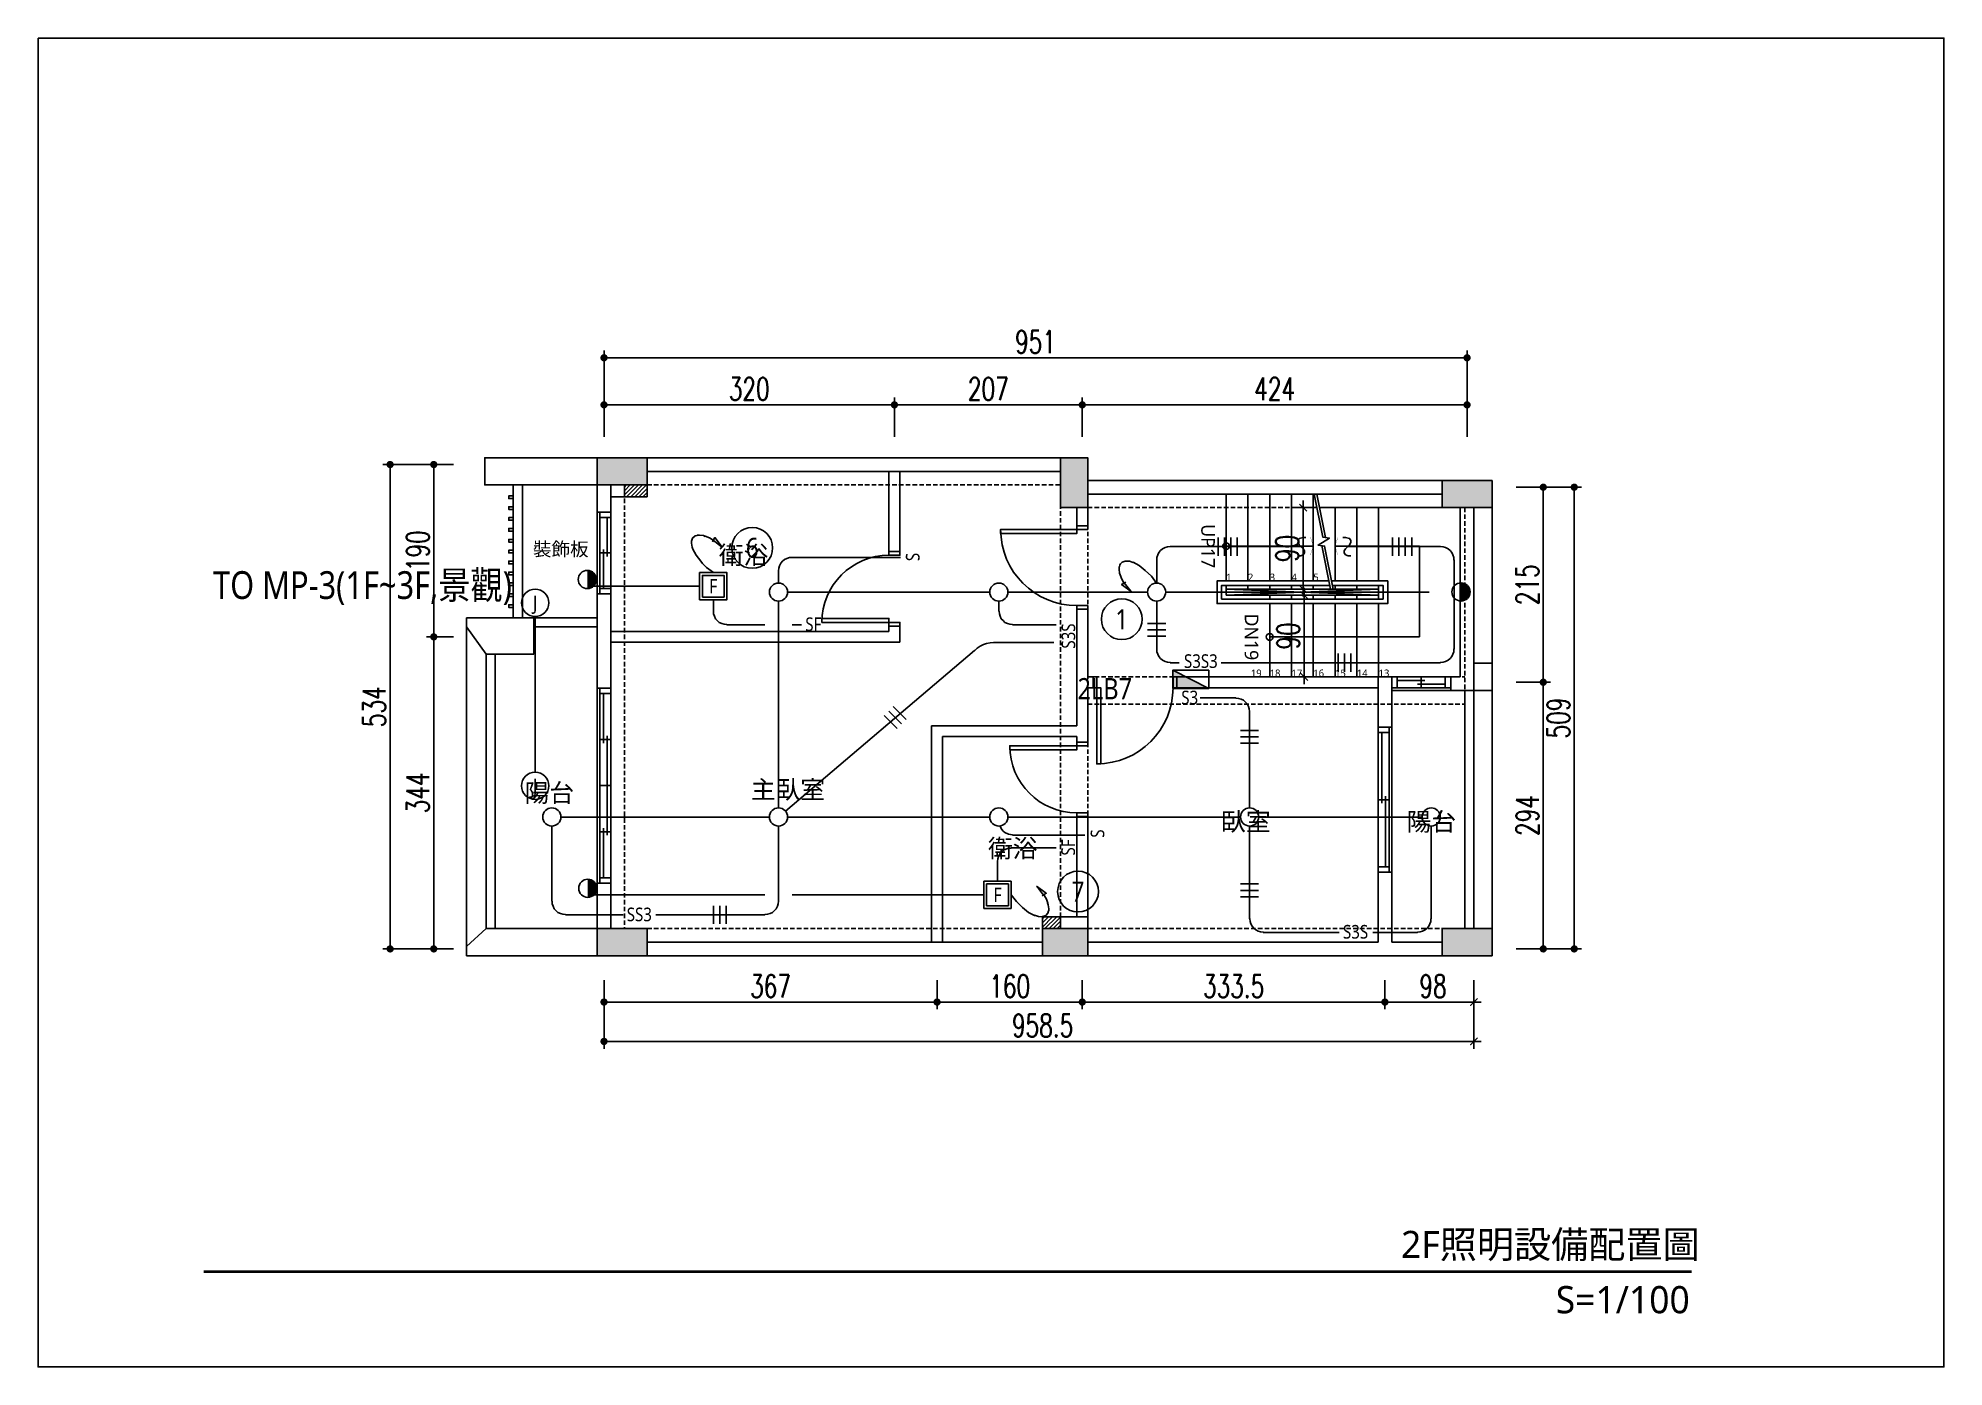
# Model space of a CAD drawing. Header units: inches. Extents: x 19 to 9919, y 324 to 1789.
# Drawn here: x 2619 to 4719, y 324 to 1789 of the extents above; entities that cross this region are included whole.
import ezdxf
from ezdxf.enums import TextEntityAlignment as Align

# ---------------------------------------------------------------- set-up
doc = ezdxf.new("R2010")
doc.units = ezdxf.units.IN
doc.header["$LTSCALE"] = 20
doc.header["$MEASUREMENT"] = 0
doc.linetypes.add('HIDDEN', pattern=[0.375, 0.25, -0.125])
doc.layers.add('0_梁', color=30, linetype='HIDDEN', plot=False)
for name, color, linetype in [('17_柱', 6, 'Continuous'), ('19_RC牆', 4, 'Continuous'), ('20_裝飾構造物', 2, 'Continuous'), ('21_輕隔間牆', 65, 'Continuous'), ('22_平台、陽台、露台、室內階梯', 3, 'Continuous'), ('23_花台、雨庇', 3, 'Continuous'), ('24_樑', 7, 'Continuous'), ('26_樓梯、扶手、車道', 3, 'Continuous'), ('31_門窗', 134, 'Continuous'), ('34_開口', 7, 'Continuous'), ('44_空間名稱', 1, 'Continuous'), ('46_文字', 1, 'Continuous'), ('50_其他尺寸', 7, 'Continuous'), ('56_wall 材料_HATCH', 251, 'Continuous'), ('80_截斷線', 7, 'Continuous'), ('DW_Frame', 2, 'Continuous'), ('E-照明', 2, 'Continuous'), ('E-照明-配線', 4, 'Continuous'), ('E-照明-開關', 2, 'Continuous'), ('E-盤箱', 1, 'Continuous'), ('E-註記', 6, 'Continuous'), ('E-迴路編號', 6, 'Continuous')]:
    doc.layers.add(name, color=color, linetype=linetype)
doc.styles.add('CHT', font='msjh.ttc')
doc.styles.add('DimStyUse', font='romans.shx', dxfattribs={"width": 0.7})
doc.styles.add('TG_NOTE_TEXT', font='simplex.shx', dxfattribs={"width": 0.75, "bigfont": 'chineset.shx'})
doc.styles.add('WJJ', font='')
doc.styles.get('WJJ').set_extended_font_data('Yu Gothic UI Light')
doc.dimstyles.new('DOTM', dxfattribs={"dimtxt": 25, "dimasz": 8, "dimexe": 8, "dimexo": 0.625, "dimgap": 5, "dimtad": 1, "dimdsep": 46, "dimtxsty": 'DimStyUse', "dimblk": 'DOT', "dimcen": 10, "dimdle": 8, "dimazin": 3, "dimtfac": 1, "dimtix": 1, "dimtmove": 2, "dimatfit": 3, "dimfxl": 10, "dimtolj": 1})
doc.dimstyles.new('DOTSLASHM', dxfattribs={"dimtxt": 25, "dimasz": 8, "dimexe": 8, "dimexo": 0.625, "dimgap": 5, "dimtad": 1, "dimdsep": 46, "dimtxsty": 'DimStyUse', "dimblk1": 'DOT', "dimblk2": 'ARCHTICK', "dimsah": 1, "dimcen": 10, "dimdle": 8, "dimazin": 3, "dimtfac": 1, "dimtix": 1, "dimtmove": 2, "dimatfit": 3, "dimfxl": 10, "dimtolj": 1})
doc.dimstyles.new('SLASHM', dxfattribs={"dimtxt": 25, "dimasz": 12, "dimexe": 10, "dimexo": 0.625, "dimgap": 5, "dimtad": 1, "dimdec": 1, "dimdsep": 46, "dimtxsty": 'DimStyUse', "dimblk": 'SLASH', "dimcen": 10, "dimdle": 10, "dimadec": 1, "dimazin": 2, "dimtfac": 1, "dimtix": 1, "dimtmove": 2, "dimatfit": 2, "dimldrblk": 'SLASH', "dimfxl": 1, "dimtolj": 1})

msp = doc.modelspace()

# ---------------------------------------------------------------- texts
at = {"layer": '44_空間名稱', "style": 'WJJ'}
for s, p in [('衛浴', (3396.696, 1218.648)), ('主臥室', (3445.568, 960.139)), ('臥室', (3950.111, 924.773)), ('衛浴', (3693.298, 895.301))]:
    msp.add_text(s, height=20, dxfattribs=at).set_placement(p, align=Align.MIDDLE_CENTER)
at = {"layer": '46_文字', "style": 'WJJ'}
for s, p in [('2F照明設備配置圖', (4121.162, 443.644)), ('S=1/100', (4291.582, 382.765))]:
    msp.add_text(s, height=30, dxfattribs=at).set_placement(p)
at = {"layer": 'E-註記', "style": 'CHT', "width": 0.85}
for s, height, p in [('TO MP-3(1F~3F,景觀)', 30.6, (2812.118, 1185.606)), ('2LB7', 23.4, (3764.695, 1071.371))]:
    msp.add_text(s, height=height, dxfattribs=at).set_placement(p, align=Align.MIDDLE_LEFT)

# ---------------------------------------------------------------- blocks, each defined once
blk = doc.blocks.new('A$Cc6de7170')
at = {"layer": '56_wall 材料_HATCH'}
h = blk.add_hatch(color=256, dxfattribs=at)
h.dxf.hatch_style = 1
h.paths.add_polyline_path([(55, 549), (55, 519), (0, 519), (0, 549)])
h = blk.add_hatch(color=256, dxfattribs=at)
h.dxf.hatch_style = 1
h.paths.add_polyline_path([(540.5, 494), (510.5, 494), (510.5, 549), (540.5, 549)])
h = blk.add_hatch(color=256, dxfattribs=at)
h.dxf.hatch_style = 1
h.paths.add_polyline_path([(986, 524), (986, 494), (931, 494), (931, 524)])
h = blk.add_hatch(color=256, dxfattribs=at)
h.dxf.hatch_style = 1
h.paths.add_polyline_path([(55, 30), (55, 0), (0, 0), (0, 30)])
h = blk.add_hatch(color=256, dxfattribs=at)
h.dxf.hatch_style = 1
h.paths.add_polyline_path([(540.5, 30), (540.5, 0), (490.5, 0), (490.5, 30)])
h = blk.add_hatch(color=256, dxfattribs=at)
h.dxf.hatch_style = 1
h.paths.add_polyline_path([(986, 30), (986, 0), (931, 0), (931, 30)])
at = {"layer": '17_柱'}
for points in [[(55, 549), (55, 519), (0, 519), (0, 549)], [(540.5, 494), (510.5, 494), (510.5, 549), (540.5, 549)], [(986, 524), (986, 494), (931, 494), (931, 524)], [(55, 30), (55, 0), (0, 0), (0, 30)], [(540.5, 30), (540.5, 0), (490.5, 0), (490.5, 30)], [(986, 30), (986, 0), (931, 0), (931, 30)]]:
    blk.add_lwpolyline(points, close=True, dxfattribs=at)
blk = doc.blocks.new('*U12')
at = {"color": 0}
for p, q in [((-4, -12), (-4, 0)), ((88, -12), (88, 0))]:
    blk.add_line(p, q, dxfattribs=at)
blk.add_lwpolyline([(0, 0), (0, 84), (4.4, 84), (4.4, 0)], close=True, dxfattribs=at)
blk.add_arc((0, 0), 84, 0, 90, dxfattribs=at)
at = {"layer": 'DW_Frame'}
for points in [[(-4, -12), (0, -12), (0, 0), (-4, 0)], [(88, 0), (84, 0), (84, -12), (88, -12)]]:
    blk.add_lwpolyline(points, dxfattribs=at)
at = {"color": 0, "style": 'TG_NOTE_TEXT', "width": 0.5, "flags": 1}
for tag, height, p in [('WH', 20, (92.3, 5)), ('DESC', 10, (27, 5))]:
    blk.add_attdef(tag, text='', height=height, dxfattribs=at).set_placement(p, align=Align.BOTTOM_LEFT)
for tag, p in [('NO', (-5, 5)), ('TYPE', (27, 5))]:
    blk.add_attdef(tag, text='', height=10, dxfattribs=at).set_placement(p, align=Align.BOTTOM_RIGHT)
blk = doc.blocks.new('*U8')
at = {"color": 0}
for p, q in [((-4, -12), (-4, 0)), ((78, -12), (78, 0))]:
    blk.add_line(p, q, dxfattribs=at)
blk.add_lwpolyline([(0, 0), (0, 74), (4.4, 74), (4.4, 0)], close=True, dxfattribs=at)
blk.add_arc((0, 0), 74, 0, 90, dxfattribs=at)
at = {"layer": 'DW_Frame'}
for points in [[(-4, -12), (0, -12), (0, 0), (-4, 0)], [(78, 0), (74, 0), (74, -12), (78, -12)]]:
    blk.add_lwpolyline(points, dxfattribs=at)
at = {"color": 0, "style": 'TG_NOTE_TEXT', "width": 0.5, "flags": 1}
for tag, height, p in [('WH', 20, (82.3, 5)), ('DESC', 10, (22, 5))]:
    blk.add_attdef(tag, text='', height=height, dxfattribs=at).set_placement(p, align=Align.BOTTOM_LEFT)
for tag, p in [('NO', (-5, 5)), ('TYPE', (22, 5))]:
    blk.add_attdef(tag, text='', height=10, dxfattribs=at).set_placement(p, align=Align.BOTTOM_RIGHT)
blk = doc.blocks.new('_Dot')
at = {"color": 0, "linetype": 'ByBlock', "lineweight": -2}
blk.add_line((-0.5, 0), (-1, 0), dxfattribs=at)
at = {"color": 0, "linetype": 'ByBlock', "const_width": 0.5}
blk.add_lwpolyline([(-0.25, 0, 1), (0.25, 0, 1)], format="xyb", close=True, dxfattribs=at)
blk = doc.blocks.new('*D92')
at = {"layer": '50_其他尺寸', "color": 0, "lineweight": -2}
for p, q in [((4248.2, 1293.5), (4285.9, 1293.5)), ((4277.9, 1285.5), (4277.9, 1086.5)), ((4248.2, 1078.5), (4285.9, 1078.5))]:
    blk.add_line(p, q, dxfattribs=at)
at = {"layer": 'Defpoints', "color": 0}
for p in [(4248.2, 1293.5), (4248.2, 1078.5), (4277.9, 1078.5)]:
    blk.add_point(p, dxfattribs=at)
at = {"layer": '50_其他尺寸', "color": 0, "lineweight": -2, "xscale": 8, "yscale": 8, "zscale": 8}
for p, rotation in [((4277.9, 1293.5), 90), ((4277.9, 1078.5), 270)]:
    blk.add_blockref('_Dot', p, dxfattribs=dict(at, rotation=rotation))
at = {"layer": '50_其他尺寸', "color": 225, "insert": (4260.4, 1186), "char_height": 25, "attachment_point": 5, "rotation": 90, "style": 'DimStyUse'}
blk.add_mtext('\\A1;215', dxfattribs=at)
blk = doc.blocks.new('*D93')
at = {"layer": '50_其他尺寸', "color": 0, "lineweight": -2}
for p, q in [((4248.2, 1078.5), (4285.9, 1078.5)), ((4277.9, 1070.5), (4277.9, 792.5)), ((4248.2, 784.5), (4285.9, 784.5))]:
    blk.add_line(p, q, dxfattribs=at)
at = {"layer": 'Defpoints', "color": 0}
for p in [(4248.2, 1078.5), (4248.2, 784.5), (4277.9, 784.5)]:
    blk.add_point(p, dxfattribs=at)
at = {"layer": '50_其他尺寸', "color": 0, "lineweight": -2, "xscale": 8, "yscale": 8, "zscale": 8}
for p, rotation in [((4277.9, 1078.5), 90), ((4277.9, 784.5), 270)]:
    blk.add_blockref('_Dot', p, dxfattribs=dict(at, rotation=rotation))
at = {"layer": '50_其他尺寸', "color": 225, "insert": (4260.4, 931.5), "char_height": 25, "attachment_point": 5, "rotation": 90, "style": 'DimStyUse'}
blk.add_mtext('\\A1;294', dxfattribs=at)
blk = doc.blocks.new('*D97')
at = {"layer": '50_其他尺寸', "color": 0, "lineweight": -2}
for p, q in [((4282.2, 1293.5), (4320, 1293.5)), ((4312, 1285.5), (4312, 792.5)), ((4275.9, 784.5), (4320, 784.5))]:
    blk.add_line(p, q, dxfattribs=at)
at = {"layer": 'Defpoints', "color": 0}
for p in [(4282.2, 1293.5), (4275.9, 784.5), (4312, 784.5)]:
    blk.add_point(p, dxfattribs=at)
at = {"layer": '50_其他尺寸', "color": 0, "lineweight": -2, "xscale": 8, "yscale": 8, "zscale": 8}
for p, rotation in [((4312, 1293.5), 90), ((4312, 784.5), 270)]:
    blk.add_blockref('_Dot', p, dxfattribs=dict(at, rotation=rotation))
at = {"layer": '50_其他尺寸', "color": 225, "insert": (4294.5, 1039), "char_height": 25, "attachment_point": 5, "rotation": 90, "style": 'DimStyUse'}
blk.add_mtext('\\A1;509', dxfattribs=at)
blk = doc.blocks.new('*D99')
at = {"layer": '50_其他尺寸', "color": 0, "lineweight": -2}
for p, q in [((3242.9, 1349), (3242.9, 1392.3)), ((3562.9, 1349), (3562.9, 1392.3)), ((3250.9, 1384.3), (3554.9, 1384.3))]:
    blk.add_line(p, q, dxfattribs=at)
at = {"layer": 'Defpoints', "color": 0}
for p in [(3562.9, 1384.3), (3242.9, 1349), (3562.9, 1349)]:
    blk.add_point(p, dxfattribs=at)
at = {"layer": '50_其他尺寸', "color": 0, "lineweight": -2, "xscale": 8, "yscale": 8, "zscale": 8, "rotation": 180}
blk.add_blockref('_Dot', (3242.9, 1384.3), dxfattribs=at)
at = {"layer": '50_其他尺寸', "color": 0, "lineweight": -2, "xscale": 8, "yscale": 8, "zscale": 8}
blk.add_blockref('_Dot', (3562.9, 1384.3), dxfattribs=at)
at = {"layer": '50_其他尺寸', "color": 225, "insert": (3402.9, 1401.8), "char_height": 25, "attachment_point": 5, "style": 'DimStyUse'}
blk.add_mtext('\\A1;320', dxfattribs=at)
blk = doc.blocks.new('*D100')
at = {"layer": '50_其他尺寸', "color": 0, "lineweight": -2}
for p, q in [((3562.9, 1349), (3562.9, 1392.3)), ((3769.9, 1349), (3769.9, 1392.3)), ((3570.9, 1384.3), (3761.9, 1384.3))]:
    blk.add_line(p, q, dxfattribs=at)
at = {"layer": 'Defpoints', "color": 0}
for p in [(3769.9, 1384.3), (3562.9, 1349), (3769.9, 1349)]:
    blk.add_point(p, dxfattribs=at)
at = {"layer": '50_其他尺寸', "color": 0, "lineweight": -2, "xscale": 8, "yscale": 8, "zscale": 8, "rotation": 180}
blk.add_blockref('_Dot', (3562.9, 1384.3), dxfattribs=at)
at = {"layer": '50_其他尺寸', "color": 0, "lineweight": -2, "xscale": 8, "yscale": 8, "zscale": 8}
blk.add_blockref('_Dot', (3769.9, 1384.3), dxfattribs=at)
at = {"layer": '50_其他尺寸', "color": 225, "insert": (3666.4, 1401.8), "char_height": 25, "attachment_point": 5, "style": 'DimStyUse'}
blk.add_mtext('\\A1;207', dxfattribs=at)
blk = doc.blocks.new('*D101')
at = {"layer": '50_其他尺寸', "color": 0, "lineweight": -2}
for p, q in [((3769.9, 1349), (3769.9, 1392.3)), ((4193.9, 1349), (4193.9, 1392.3)), ((3777.9, 1384.3), (4185.9, 1384.3))]:
    blk.add_line(p, q, dxfattribs=at)
at = {"layer": 'Defpoints', "color": 0}
for p in [(4193.9, 1384.3), (3769.9, 1349), (4193.9, 1349)]:
    blk.add_point(p, dxfattribs=at)
at = {"layer": '50_其他尺寸', "color": 0, "lineweight": -2, "xscale": 8, "yscale": 8, "zscale": 8, "rotation": 180}
blk.add_blockref('_Dot', (3769.9, 1384.3), dxfattribs=at)
at = {"layer": '50_其他尺寸', "color": 0, "lineweight": -2, "xscale": 8, "yscale": 8, "zscale": 8}
blk.add_blockref('_Dot', (4193.9, 1384.3), dxfattribs=at)
at = {"layer": '50_其他尺寸', "color": 225, "insert": (3981.9, 1401.8), "char_height": 25, "attachment_point": 5, "style": 'DimStyUse'}
blk.add_mtext('\\A1;424', dxfattribs=at)
blk = doc.blocks.new('*D105')
at = {"layer": '50_其他尺寸', "color": 0, "lineweight": -2}
for p, q in [((3242.9, 1349), (3242.9, 1444.2)), ((3250.9, 1436.2), (4185.9, 1436.2)), ((4193.9, 1349), (4193.9, 1444.2))]:
    blk.add_line(p, q, dxfattribs=at)
at = {"layer": 'Defpoints', "color": 0}
for p in [(4193.9, 1436.2), (3242.9, 1349), (4193.9, 1349)]:
    blk.add_point(p, dxfattribs=at)
at = {"layer": '50_其他尺寸', "color": 0, "lineweight": -2, "xscale": 8, "yscale": 8, "zscale": 8, "rotation": 180}
blk.add_blockref('_Dot', (3242.9, 1436.2), dxfattribs=at)
at = {"layer": '50_其他尺寸', "color": 0, "lineweight": -2, "xscale": 8, "yscale": 8, "zscale": 8}
blk.add_blockref('_Dot', (4193.9, 1436.2), dxfattribs=at)
at = {"layer": '50_其他尺寸', "color": 225, "insert": (3718.4, 1453.7), "char_height": 25, "attachment_point": 5, "style": 'DimStyUse'}
blk.add_mtext('\\A1;951', dxfattribs=at)
blk = doc.blocks.new('*D70')
at = {"layer": '50_其他尺寸', "color": 0, "lineweight": -2}
for p, q in [((3242.9, 750.1), (3242.9, 717.9)), ((3609.9, 750.1), (3609.9, 717.9)), ((3250.9, 725.9), (3601.9, 725.9))]:
    blk.add_line(p, q, dxfattribs=at)
at = {"layer": 'Defpoints', "color": 0}
for p in [(3242.9, 750.1), (3609.9, 750.1), (3609.9, 725.9)]:
    blk.add_point(p, dxfattribs=at)
at = {"layer": '50_其他尺寸', "color": 0, "lineweight": -2, "xscale": 8, "yscale": 8, "zscale": 8, "rotation": 180}
blk.add_blockref('_Dot', (3242.9, 725.9), dxfattribs=at)
at = {"layer": '50_其他尺寸', "color": 0, "lineweight": -2, "xscale": 8, "yscale": 8, "zscale": 8}
blk.add_blockref('_Dot', (3609.9, 725.9), dxfattribs=at)
at = {"layer": '50_其他尺寸', "color": 225, "insert": (3426.4, 743.4), "char_height": 25, "attachment_point": 5, "style": 'DimStyUse'}
blk.add_mtext('\\A1;367', dxfattribs=at)
blk = doc.blocks.new('*D71')
at = {"layer": '50_其他尺寸', "color": 0, "lineweight": -2}
for p, q in [((3609.9, 750.1), (3609.9, 717.9)), ((3769.9, 750.1), (3769.9, 717.9)), ((3617.9, 725.9), (3761.9, 725.9))]:
    blk.add_line(p, q, dxfattribs=at)
at = {"layer": 'Defpoints', "color": 0}
for p in [(3609.9, 750.1), (3769.9, 750.1), (3769.9, 725.9)]:
    blk.add_point(p, dxfattribs=at)
at = {"layer": '50_其他尺寸', "color": 0, "lineweight": -2, "xscale": 8, "yscale": 8, "zscale": 8, "rotation": 180}
blk.add_blockref('_Dot', (3609.9, 725.9), dxfattribs=at)
at = {"layer": '50_其他尺寸', "color": 0, "lineweight": -2, "xscale": 8, "yscale": 8, "zscale": 8}
blk.add_blockref('_Dot', (3769.9, 725.9), dxfattribs=at)
at = {"layer": '50_其他尺寸', "color": 225, "insert": (3689.9, 743.4), "char_height": 25, "attachment_point": 5, "style": 'DimStyUse'}
blk.add_mtext('\\A1;160', dxfattribs=at)
blk = doc.blocks.new('*D72')
at = {"layer": '50_其他尺寸', "color": 0, "lineweight": -2}
for p, q in [((3769.9, 750.1), (3769.9, 717.9)), ((4103.4, 750.1), (4103.4, 717.9)), ((3777.9, 725.9), (4095.4, 725.9))]:
    blk.add_line(p, q, dxfattribs=at)
at = {"layer": 'Defpoints', "color": 0}
for p in [(3769.9, 750.1), (4103.4, 750.1), (4103.4, 725.9)]:
    blk.add_point(p, dxfattribs=at)
at = {"layer": '50_其他尺寸', "color": 0, "lineweight": -2, "xscale": 8, "yscale": 8, "zscale": 8, "rotation": 180}
blk.add_blockref('_Dot', (3769.9, 725.9), dxfattribs=at)
at = {"layer": '50_其他尺寸', "color": 0, "lineweight": -2, "xscale": 8, "yscale": 8, "zscale": 8}
blk.add_blockref('_Dot', (4103.4, 725.9), dxfattribs=at)
at = {"layer": '50_其他尺寸', "color": 225, "insert": (3936.7, 743.4), "char_height": 25, "attachment_point": 5, "style": 'DimStyUse'}
blk.add_mtext('\\A1;333.5', dxfattribs=at)
blk = doc.blocks.new('_ArchTick')
at = {"color": 0, "linetype": 'ByBlock', "const_width": 0.15}
blk.add_lwpolyline([(-0.5, -0.5), (0.5, 0.5)], dxfattribs=at)
blk = doc.blocks.new('*D73')
at = {"layer": '50_其他尺寸', "color": 0, "lineweight": -2}
for p, q in [((4103.4, 750.1), (4103.4, 717.9)), ((4201.4, 750.1), (4201.4, 717.9)), ((4111.4, 725.9), (4209.4, 725.9))]:
    blk.add_line(p, q, dxfattribs=at)
at = {"layer": 'Defpoints', "color": 0}
for p in [(4103.4, 750.1), (4201.4, 750.1), (4201.4, 725.9)]:
    blk.add_point(p, dxfattribs=at)
at = {"layer": '50_其他尺寸', "color": 0, "lineweight": -2, "xscale": 8, "yscale": 8, "zscale": 8, "rotation": 180}
blk.add_blockref('_Dot', (4103.4, 725.9), dxfattribs=at)
at = {"layer": '50_其他尺寸', "color": 0, "lineweight": -2, "xscale": 8, "yscale": 8, "zscale": 8}
blk.add_blockref('_ArchTick', (4201.4, 725.9), dxfattribs=at)
at = {"layer": '50_其他尺寸', "color": 225, "insert": (4156.4, 743.4), "char_height": 25, "attachment_point": 5, "style": 'DimStyUse'}
blk.add_mtext('\\A1;98', dxfattribs=at)
blk = doc.blocks.new('*D79')
at = {"layer": '50_其他尺寸', "color": 0, "lineweight": -2}
for p, q in [((3242.9, 750.1), (3242.9, 674.5)), ((4201.4, 750.1), (4201.4, 674.5)), ((3250.9, 682.5), (4209.4, 682.5))]:
    blk.add_line(p, q, dxfattribs=at)
at = {"layer": 'Defpoints', "color": 0}
for p in [(3242.9, 750.1), (4201.4, 750.1), (4201.4, 682.5)]:
    blk.add_point(p, dxfattribs=at)
at = {"layer": '50_其他尺寸', "color": 0, "lineweight": -2, "xscale": 8, "yscale": 8, "zscale": 8, "rotation": 180}
blk.add_blockref('_Dot', (3242.9, 682.5), dxfattribs=at)
at = {"layer": '50_其他尺寸', "color": 0, "lineweight": -2, "xscale": 8, "yscale": 8, "zscale": 8}
blk.add_blockref('_ArchTick', (4201.4, 682.5), dxfattribs=at)
at = {"layer": '50_其他尺寸', "color": 225, "insert": (3726.2, 700), "char_height": 25, "attachment_point": 5, "style": 'DimStyUse'}
blk.add_mtext('\\A1;958.5', dxfattribs=at)
blk = doc.blocks.new('*D80')
at = {"layer": '50_其他尺寸', "color": 0, "lineweight": -2}
for p, q in [((3077.1, 1318.5), (3047.3, 1318.5)), ((3055.3, 1310.5), (3055.3, 1136.5)), ((3077.1, 1128.5), (3047.3, 1128.5))]:
    blk.add_line(p, q, dxfattribs=at)
at = {"layer": 'Defpoints', "color": 0}
for p in [(3077.1, 1318.5), (3055.3, 1128.5), (3077.1, 1128.5)]:
    blk.add_point(p, dxfattribs=at)
at = {"layer": '50_其他尺寸', "color": 0, "lineweight": -2, "xscale": 8, "yscale": 8, "zscale": 8}
for p, rotation in [((3055.3, 1318.5), 90), ((3055.3, 1128.5), 270)]:
    blk.add_blockref('_Dot', p, dxfattribs=dict(at, rotation=rotation))
at = {"layer": '50_其他尺寸', "color": 225, "insert": (3037.8, 1223.5), "char_height": 25, "attachment_point": 5, "rotation": 90, "style": 'DimStyUse'}
blk.add_mtext('\\A1;190', dxfattribs=at)
blk = doc.blocks.new('*D81')
at = {"layer": '50_其他尺寸', "color": 0, "lineweight": -2}
for p, q in [((3077.1, 1128.5), (3047.3, 1128.5)), ((3055.3, 1120.5), (3055.3, 792.5)), ((3077.1, 784.5), (3047.3, 784.5))]:
    blk.add_line(p, q, dxfattribs=at)
at = {"layer": 'Defpoints', "color": 0}
for p in [(3077.1, 1128.5), (3055.3, 784.5), (3077.1, 784.5)]:
    blk.add_point(p, dxfattribs=at)
at = {"layer": '50_其他尺寸', "color": 0, "lineweight": -2, "xscale": 8, "yscale": 8, "zscale": 8}
for p, rotation in [((3055.3, 1128.5), 90), ((3055.3, 784.5), 270)]:
    blk.add_blockref('_Dot', p, dxfattribs=dict(at, rotation=rotation))
at = {"layer": '50_其他尺寸', "color": 225, "insert": (3037.8, 956.5), "char_height": 25, "attachment_point": 5, "rotation": 90, "style": 'DimStyUse'}
blk.add_mtext('\\A1;344', dxfattribs=at)
blk = doc.blocks.new('*D82')
at = {"layer": '50_其他尺寸', "color": 0, "lineweight": -2}
for p, q in [((3077.1, 1318.5), (2999.2, 1318.5)), ((3007.2, 1310.5), (3007.2, 792.5)), ((3077.1, 784.5), (2999.2, 784.5))]:
    blk.add_line(p, q, dxfattribs=at)
at = {"layer": 'Defpoints', "color": 0}
for p in [(3077.1, 1318.5), (3007.2, 784.5), (3077.1, 784.5)]:
    blk.add_point(p, dxfattribs=at)
at = {"layer": '50_其他尺寸', "color": 0, "lineweight": -2, "xscale": 8, "yscale": 8, "zscale": 8}
for p, rotation in [((3007.2, 1318.5), 90), ((3007.2, 784.5), 270)]:
    blk.add_blockref('_Dot', p, dxfattribs=dict(at, rotation=rotation))
at = {"layer": '50_其他尺寸', "color": 225, "insert": (2989.7, 1051.5), "char_height": 25, "attachment_point": 5, "rotation": 90, "style": 'DimStyUse'}
blk.add_mtext('\\A1;534', dxfattribs=at)
blk = doc.blocks.new('*U11')
at = {"color": 0}
for p, q in [((0, 15), (0, 0)), ((6, 15), (59, 15)), ((6, 11), (36.5, 11)), ((6, 3), (59, 3)), ((59, 7), (28.5, 7)), ((32.5, 3), (32.5, 15))]:
    blk.add_line(p, q, dxfattribs=at)
at = {"layer": 'DW_Frame'}
for points in [[(0, 3), (6, 3), (6, 15), (0, 15)], [(65, 3), (59, 3), (59, 15), (65, 15)]]:
    blk.add_lwpolyline(points, dxfattribs=at)
blk = doc.blocks.new('*U13')
at = {"color": 0}
for p, q in [((0, -15), (0, 0)), ((6, -3), (84, -3)), ((6, -11), (49, -11)), ((6, -15), (84, -15)), ((84, -7), (41, -7)), ((45, -3), (45, -15))]:
    blk.add_line(p, q, dxfattribs=at)
at = {"layer": 'DW_Frame'}
for points in [[(0, -3), (6, -3), (6, -15), (0, -15)], [(90, -3), (84, -3), (84, -15), (90, -15)]]:
    blk.add_lwpolyline(points, dxfattribs=at)
blk = doc.blocks.new('*U14')
at = {"color": 0}
for p, q in [((0, -15), (0, 0)), ((6, -3), (209, -3)), ((6, -7), (60.75, -7)), ((6, -15), (209, -15)), ((52.75, -11), (162.25, -11)), ((56.75, -3), (56.75, -15)), ((107.5, -3), (107.5, -15)), ((209, -7), (154.25, -7)), ((158.25, -3), (158.25, -15))]:
    blk.add_line(p, q, dxfattribs=at)
at = {"layer": 'DW_Frame'}
for points in [[(0, -3), (6, -3), (6, -15), (0, -15)], [(215, -3), (209, -3), (209, -15), (215, -15)]]:
    blk.add_lwpolyline(points, dxfattribs=at)
blk = doc.blocks.new('*U60')
at = {"color": 0}
for p, q in [((0, -15), (0, 0)), ((6, -3), (154, -3)), ((6, -11), (84, -11)), ((6, -15), (154, -15)), ((154, -7), (76, -7)), ((80, -3), (80, -15))]:
    blk.add_line(p, q, dxfattribs=at)
at = {"layer": 'DW_Frame'}
for points in [[(0, -3), (6, -3), (6, -15), (0, -15)], [(160, -3), (154, -3), (154, -15), (160, -15)]]:
    blk.add_lwpolyline(points, dxfattribs=at)
blk = doc.blocks.new('SLASH')
at = {"color": 7}
blk.add_line((-1, 0), (1, 0), dxfattribs=at)
at = {"color": 225, "linetype": 'Continuous'}
blk.add_line((-0.5, -0.5), (0.5, 0.5), dxfattribs=at)
blk = doc.blocks.new('*D65')
at = {"layer": '50_其他尺寸', "color": 0, "lineweight": -2}
for p, q in [((765, 397.4), (787, 397.4)), ((779, 389.4), (779, 315.5)), ((765, 307.5), (787, 307.5))]:
    blk.add_line(p, q, dxfattribs=at)
at = {"layer": 'Defpoints', "color": 0}
for p in [(765, 397.4), (765, 307.5), (779, 307.5)]:
    blk.add_point(p, dxfattribs=at)
at = {"layer": '50_其他尺寸', "color": 0, "lineweight": -2, "xscale": 8, "yscale": 8, "zscale": 8}
for p, rotation in [((779, 397.4), 90), ((779, 307.5), 270)]:
    blk.add_blockref('SLASH', p, dxfattribs=dict(at, rotation=rotation))
at = {"layer": '50_其他尺寸', "color": 225, "insert": (761.5, 352.5), "char_height": 25, "attachment_point": 5, "rotation": 90, "style": 'DimStyUse'}
blk.add_mtext('\\A1;90', dxfattribs=at)
blk = doc.blocks.new('*D66')
at = {"layer": '50_其他尺寸', "color": 0, "lineweight": -2}
for p, q in [((789, 494), (769.8, 494)), ((777.8, 412), (777.8, 486)), ((789, 404), (769.8, 404))]:
    blk.add_line(p, q, dxfattribs=at)
at = {"layer": 'Defpoints', "color": 0}
for p in [(777.8, 494), (789, 494), (789, 404)]:
    blk.add_point(p, dxfattribs=at)
at = {"layer": '50_其他尺寸', "color": 0, "lineweight": -2, "xscale": 8, "yscale": 8, "zscale": 8}
for p, rotation in [((777.8, 494), 90), ((777.8, 404), 270)]:
    blk.add_blockref('SLASH', p, dxfattribs=dict(at, rotation=rotation))
at = {"layer": '50_其他尺寸', "color": 225, "insert": (760.3, 449), "char_height": 25, "attachment_point": 5, "rotation": 90, "style": 'DimStyUse'}
blk.add_mtext('\\A1;90', dxfattribs=at)
blk = doc.blocks.new('A$C11e5d1e7')
at = {"layer": '0_梁', "color": 0}
for p, q in [((55, 549), (510.5, 549)), ((0, 519), (0, 30)), ((30, 519), (30, 30)), ((55, 519), (510.5, 519)), ((540.5, 524), (931, 524)), ((510.5, 35), (510.5, 494)), ((540.5, 494), (931, 494)), ((540.5, 35), (540.5, 494)), ((956, 494), (956, 30)), ((986, 494), (986, 30)), ((540.5, 307.5), (956, 307.5)), ((540.5, 277.5), (956, 277.5)), ((55, 30), (490.5, 30)), ((540.5, 30), (931, 30)), ((55, 0), (490.5, 0)), ((540.5, 0), (931, 0))]:
    blk.add_line(p, q, dxfattribs=at)
blk = doc.blocks.new('E_PANEL')
h = blk.add_hatch(color=256)
h.dxf.hatch_style = 1
h.paths.add_polyline_path([(-20, 10), (20, 10), (20, -10)])
blk.add_line((-20, 10), (20, -10))
blk.add_lwpolyline([(-20, -10), (20, -10), (20, 10), (-20, 10)], close=True)
blk = doc.blocks.new('L_FAN')
for points in [[(-15, -15), (15, -15), (15, 15), (-15, 15)], [(-12, -12), (12, -12), (12, 12), (-12, 12)]]:
    blk.add_lwpolyline(points, close=True)
at = {"style": 'CHT', "width": 0.85}
blk.add_text('F', height=16, dxfattribs=at).set_placement((0, 0), align=Align.MIDDLE_CENTER)
blk = doc.blocks.new('L_WALL')
h = blk.add_hatch(color=256)
h.dxf.hatch_style = 1
h.paths.add_polyline_path([(0, -10), (0, -10), (2.6, -9.7), (5, -8.7), (7.1, -7.1), (8.7, -5), (9.7, -2.6), (10, 0), (9.7, 2.6), (8.7, 5), (7.1, 7.1), (5, 8.7), (2.6, 9.7), (0, 10)])
blk.add_circle((0, 0), 10)
blk = doc.blocks.new('L_LIGHT_J')
blk.add_circle((0, 0), 15)
at = {"style": 'CHT', "width": 0.85}
blk.add_text('J', height=16, dxfattribs=at).set_placement((0, 0), align=Align.MIDDLE_CENTER)
blk = doc.blocks.new('L_LIGHT')
blk.add_circle((0, 0), 10)
blk = doc.blocks.new('E_CKT')
blk.add_circle((0, 0), 22.5)
at = {"style": 'CHT', "width": 0.85}
blk.add_attdef('NO', text='', height=22, dxfattribs=at).set_placement((0, 0), align=Align.MIDDLE_CENTER)
blk = doc.blocks.new('L_SW')
at = {"style": 'CHT', "width": 0.85}
blk.add_attdef('TYPE', text='', height=15, dxfattribs=at).set_placement((0, 0), align=Align.MIDDLE_CENTER)
blk = doc.blocks.new('A$C6b783a5e')
at = {"layer": '21_輕隔間牆'}
h = blk.add_hatch(dxfattribs=at)
h.set_pattern_fill('ANSI31', color=256)
h.set_pattern_definition([(45, (191.4007, -12156.682), (-2.245064, 2.245064), [])])
h.paths.add_polyline_path([(55, 519), (30, 519), (30, 506), (55, 506)])
h = blk.add_hatch(dxfattribs=at)
h.set_pattern_fill('ANSI31', color=256)
h.set_pattern_definition([(45, (171.4007, -12161.682), (-2.245064, 2.245064), [])])
h.paths.add_polyline_path([(510.5, 43), (490.5, 43), (490.5, 30), (510.5, 30)])
at = {"layer": '19_RC牆'}
for p, q in [((55, 549), (510.5, 549)), ((55, 534), (510.5, 534)), ((0, 489), (0, 519)), ((15, 489), (15, 519)), ((931, 524), (540.5, 524)), ((931, 509), (540.5, 509)), ((15, 489), (0, 489)), ((951, 494), (951, 307.5)), ((966, 494), (966, 292.5)), ((15, 399), (0, 399)), ((0, 295), (0, 399)), ((15, 295), (15, 399)), ((15, 295), (0, 295)), ((875.5, 307.5), (860.5, 307.5)), ((860.5, 252), (860.5, 307.5)), ((875.5, 252), (875.5, 307.5)), ((940.5, 307.5), (951, 307.5)), ((940.5, 292.5), (940.5, 307.5)), ((940.5, 292.5), (966, 292.5)), ((860.5, 252), (875.5, 252)), ((860.5, 92), (860.5, 15)), ((860.5, 92), (875.5, 92)), ((875.5, 92), (875.5, 15)), ((0, 80), (0, 30)), ((15, 80), (0, 80)), ((15, 80), (15, 30)), ((490.5, 15), (55, 15)), ((490.5, 0), (55, 0)), ((860.5, 15), (540.5, 15)), ((931, 0), (540.5, 0)), ((931, 15), (875.5, 15))]:
    blk.add_line(p, q, dxfattribs=at)
at = {"layer": '20_裝飾構造物'}
for points in [[(0, 549), (0, 519), (-124, 519), (-124, 549)], [(-124, 372.5), (-144, 372.5), (-144, 362.5), (-122.5, 332.5), (-70, 332.5), (-70, 372.5)], [(966, 292.5), (986, 292.5), (986, 322.5), (966, 322.5)], [(-124, 0), (-144, 0), (-144, 10), (-122.5, 30), (0, 30), (0, 0)]]:
    blk.add_lwpolyline(points, close=True, dxfattribs=at)
at = {"layer": '21_輕隔間牆'}
for points in [[(15, 519), (55, 519), (55, 506), (15, 506)], [(490.5, 43), (540.5, 43), (540.5, 30), (490.5, 30)]]:
    blk.add_lwpolyline(points, close=True, dxfattribs=at)
at = {"layer": '22_平台、陽台、露台、室內階梯'}
for p, q in [((-70, 372.5), (0, 372.5)), ((-70, 362.5), (0, 362.5)), ((-122.5, 332.5), (-122.5, 30)), ((-112.5, 332.5), (-112.5, 30)), ((956, 292.5), (956, 30)), ((966, 292.5), (966, 30)), ((986, 292.5), (986, 30))]:
    blk.add_line(p, q, dxfattribs=at)
at = {"layer": '23_花台、雨庇'}
for p, q in [((-92.5, 519), (-92.5, 372.5)), ((-82.5, 519), (-82.5, 372.5)), ((986, 494), (986, 322.5)), ((-144, 362.5), (-144, 10))]:
    blk.add_line(p, q, dxfattribs=at)
for points in [[(-92.5, 507), (-97.5, 507), (-97.5, 504), (-92.5, 504)], [(-92.5, 495), (-97.5, 495), (-97.5, 492), (-92.5, 492)], [(-92.5, 483), (-97.5, 483), (-97.5, 480), (-92.5, 480)], [(-92.5, 471), (-97.5, 471), (-97.5, 468), (-92.5, 468)], [(-92.5, 459), (-97.5, 459), (-97.5, 456), (-92.5, 456)], [(-92.5, 447), (-97.5, 447), (-97.5, 444), (-92.5, 444)], [(-92.5, 435), (-97.5, 435), (-97.5, 432), (-92.5, 432)], [(-92.5, 423), (-97.5, 423), (-97.5, 420), (-92.5, 420)], [(-92.5, 411), (-97.5, 411), (-97.5, 408), (-92.5, 408)], [(-92.5, 399), (-97.5, 399), (-97.5, 396), (-92.5, 396)], [(-92.5, 387), (-97.5, 387), (-97.5, 384), (-92.5, 384)]]:
    blk.add_lwpolyline(points, close=True, dxfattribs=at)
at = {"layer": '24_樑'}
for p, q in [((30, 519), (30, 506)), ((797.06, 494), (931, 494)), ((510.5, 43), (510.5, 30))]:
    blk.add_line(p, q, dxfattribs=at)
at = {"layer": '26_樓梯、扶手、車道'}
for p, q in [((693, 413.25), (693, 509)), ((717, 413.25), (717, 509)), ((741, 413.25), (741, 509)), ((765, 413.25), (765, 509)), ((789, 413.25), (789, 509)), ((813, 413.25), (813, 494)), ((837, 413.25), (837, 494)), ((861, 413.25), (861, 494)), ((693, 451.5), (789, 451.5)), ((906.13, 451.5), (813, 451.5)), ((906.13, 451.5), (906.13, 351.5)), ((693, 397.45), (693, 408.25)), ((861, 404.05), (693, 404.05)), ((717, 404.05), (717, 408.25)), ((741, 404.05), (741, 408.25)), ((765, 404.05), (765, 408.25)), ((789, 404.05), (789, 408.25)), ((813, 404.05), (813, 408.25)), ((837, 404.05), (837, 408.25)), ((861, 393.25), (861, 408.25)), ((861, 397.45), (693, 397.45)), ((741, 397.45), (741, 393.25)), ((741, 388.25), (741, 307.5)), ((765, 397.45), (765, 393.25)), ((765, 388.25), (765, 307.5)), ((789, 397.45), (789, 393.25)), ((789, 388.25), (789, 307.5)), ((813, 397.45), (813, 393.25)), ((813, 388.25), (813, 307.5)), ((837, 397.45), (837, 393.25)), ((837, 388.25), (837, 307.5)), ((861, 388.25), (861, 307.5)), ((741, 351.5), (906.13, 351.5))]:
    blk.add_line(p, q, dxfattribs=at)
at = {"layer": '26_樓梯、扶手、車道', "const_width": 0.25}
for points in [[(785.9, 461.26), (789, 451.5), (785.9, 441.74)], [(816.1, 461.26), (813, 451.5), (816.1, 441.74)]]:
    blk.add_lwpolyline(points, dxfattribs=at)
at = {"layer": '26_樓梯、扶手、車道'}
for points in [[(809, 413.25), (871, 413.25), (871, 388.25), (683, 388.25), (683, 413.25), (805.94, 413.25)], [(810, 408.25), (866, 408.25), (866, 393.25), (688, 393.25), (688, 408.25), (806.94, 408.25)]]:
    blk.add_lwpolyline(points, dxfattribs=at)
for centre in [(693, 451.5), (741, 351.5)]:
    blk.add_circle(centre, 3.75, dxfattribs=at)
at = {"layer": '31_門窗'}
for p, q in [((0, 489), (0, 399)), ((15, 489), (15, 399)), ((0, 80), (0, 295)), ((15, 80), (15, 295)), ((875.5, 307.5), (940.5, 307.5)), ((875.5, 292.5), (940.5, 292.5)), ((860.5, 252), (860.5, 92)), ((875.5, 252), (875.5, 92))]:
    blk.add_line(p, q, dxfattribs=at)
at = {"layer": '34_開口'}
for p, q in [((693, 404.05), (861, 397.45)), ((861, 404.05), (693, 397.45))]:
    blk.add_line(p, q, dxfattribs=at)
at = {"layer": '80_截斷線'}
for p, q in [((802.66, 460.98), (793.06, 509)), ((807.94, 404.05), (798.31, 452.14))]:
    blk.add_line(p, q, dxfattribs=at)
at = {"layer": '80_截斷線', "linetype": 'Continuous'}
blk.add_lwpolyline([(811, 404.05), (801.47, 451.66), (794.24, 452.76), (806.73, 460.36), (799.51, 461.46), (790, 509)], dxfattribs=at)
at = {"layer": '31_門窗', "xscale": -1.000000000000003, "rotation": 90}
blk.add_blockref('*U13', (0, 489), dxfattribs=at)
at = {"layer": '31_門窗'}
for name, p, rotation in [('*U14', (0, 80), 90), ('*U60', (875.5, 252), 270)]:
    blk.add_blockref(name, p, dxfattribs=dict(at, rotation=rotation))
blk.add_blockref('*U11', (875.5, 292.5), dxfattribs=at)
at = {"layer": '44_空間名稱', "style": 'WJJ'}
for s, height, p in [('裝飾板', 15, (-40.18, 448.21)), ('陽台', 20, (-52.7, 179.57)), ('陽台', 20, (919.21, 147.78))]:
    blk.add_text(s, height=height, dxfattribs=at).set_placement(p, align=Align.MIDDLE_CENTER)
at = {"layer": '46_文字', "style": 'WJJ'}
for s, p in [('UP17', (673, 451.5)), ('DN19', (721, 351.5))]:
    blk.add_text(s, height=15, rotation=270, dxfattribs=at).set_placement(p, align=Align.MIDDLE)
for s, p in [('1', (693, 413.25)), ('2', (717, 413.25)), ('3', (741, 413.25)), ('4', (765, 413.25)), ('5', (789, 413.25)), ('19', (720.22, 307.5)), ('18', (741, 307.5)), ('17', (765, 307.5)), ('16', (789, 307.5)), ('15', (813, 307.5)), ('14', (837, 307.5)), ('13', (861, 307.5))]:
    blk.add_text(s, height=8, dxfattribs=at).set_placement(p)
at = {"layer": '50_其他尺寸'}
for base, p1, p2, picture, middle in [((777.76314816, 494), (789, 404.05), (789, 494), '*D66', (760.26314816, 449.025)), ((779.00540878, 307.5), (765, 397.45), (765, 307.5), '*D65', (761.50540878, 352.475))]:
    dim = blk.add_linear_dim(base=base, p1=p1, p2=p2, angle=90, dimstyle='SLASHM', override={"dimtxt": 25, "dimasz": 8, "dimexe": 8, "dimexo": 0, "dimgap": 5, "dimdle": 8}, dxfattribs=at)
    dim.commit()
    dim.dimension.update_dxf_attribs({"geometry": picture, "text_midpoint": middle})

# ---------------------------------------------------------------- dimensions: what is measured, and where the dimension line sits
at = {"layer": '50_其他尺寸'}
for base, p1, p2, dimstyle, picture, middle in [((4193.925, 1436.167), (3242.925, 1348.952), (4193.925, 1348.952), 'DOTM', '*D105', (3718.425, 1453.667)), ((3562.925, 1384.338), (3242.925, 1348.952), (3562.925, 1348.952), 'DOTM', '*D99', (3402.925, 1401.838)), ((3769.925, 1384.338), (3562.925, 1348.952), (3769.925, 1348.952), 'DOTM', '*D100', (3666.425, 1401.838)), ((4193.925, 1384.338), (3769.925, 1348.952), (4193.925, 1348.952), 'DOTM', '*D101', (3981.925, 1401.838)), ((3609.925, 725.884), (3242.925, 750.094), (3609.925, 750.094), 'DOTM', '*D70', (3426.425, 743.384)), ((3769.925, 725.884), (3609.925, 750.094), (3769.925, 750.094), 'DOTM', '*D71', (3689.925, 743.384)), ((4103.425, 725.884), (3769.925, 750.094), (4103.425, 750.094), 'DOTM', '*D72', (3936.675, 743.384)), ((4201.425, 725.884), (4103.425, 750.094), (4201.425, 750.094), 'DOTSLASHM', '*D73', (4156.425, 743.384)), ((4201.425, 682.463), (3242.925, 750.094), (4201.425, 750.094), 'DOTSLASHM', '*D79', (3726.175, 699.963))]:
    dim = msp.add_linear_dim(base=base, p1=p1, p2=p2, dimstyle=dimstyle, override={"dimtxt": 25, "dimasz": 8, "dimexe": 8, "dimexo": 0, "dimgap": 5, "dimdle": 8}, dxfattribs=at)
    dim.commit()
    dim.dimension.update_dxf_attribs({"geometry": picture, "text_midpoint": middle})
for base, p1, p2, picture, middle in [((3007.206, 784.489), (3077.111, 1318.489), (3077.111, 784.489), '*D82', (2989.706, 1051.489)), ((3055.275, 1128.489), (3077.111, 1318.489), (3077.111, 1128.489), '*D80', (3037.775, 1223.489)), ((4277.947, 1078.489), (4248.157, 1293.489), (4248.157, 1078.489), '*D92', (4260.447, 1185.989)), ((4312.022, 784.489), (4282.232, 1293.489), (4275.947, 784.489), '*D97', (4294.522, 1038.989)), ((3055.275, 784.489), (3077.111, 1128.489), (3077.111, 784.489), '*D81', (3037.775, 956.489)), ((4277.947, 784.489), (4248.157, 1078.489), (4248.157, 784.489), '*D93', (4260.447, 931.489))]:
    dim = msp.add_linear_dim(base=base, p1=p1, p2=p2, angle=90, dimstyle='DOTM', override={"dimtxt": 25, "dimasz": 8, "dimexe": 8, "dimexo": 0, "dimgap": 5, "dimdle": 8}, dxfattribs=at)
    dim.commit()
    dim.dimension.update_dxf_attribs({"geometry": picture, "text_midpoint": middle})

# ---------------------------------------------------------------- linework, layer by layer
at = {"layer": '21_輕隔間牆'}
for p, q in [((3556.925, 1222.489), (3556.925, 1310.989)), ((3568.925, 1222.489), (3568.925, 1310.989)), ((3763.925, 1250.989), (3763.925, 1270.989)), ((3775.925, 1250.989), (3775.925, 1270.989)), ((3775.925, 1250.989), (3763.925, 1250.989)), ((3568.925, 1222.489), (3556.925, 1222.489)), ((3763.925, 1158.989), (3763.925, 1030.489)), ((3775.925, 1158.989), (3763.925, 1158.989)), ((3775.925, 1158.989), (3775.925, 1084.489)), ((3250.425, 1134.489), (3556.925, 1134.489)), ((3556.925, 1140.489), (3556.925, 1134.489)), ((3568.925, 1140.489), (3556.925, 1140.489)), ((3568.925, 1140.489), (3568.925, 1122.489)), ((3250.425, 1122.489), (3568.925, 1122.489)), ((3781.925, 1084.489), (3775.925, 1084.489)), ((3775.925, 1012.489), (3775.925, 1072.489)), ((3781.925, 1072.489), (3775.925, 1072.489)), ((3781.925, 1084.489), (3781.925, 1072.489)), ((3873.925, 1084.489), (4095.925, 1084.489)), ((3873.925, 1084.489), (3873.925, 1072.489)), ((3873.925, 1072.489), (4095.925, 1072.489)), ((3603.925, 791.989), (3603.925, 1030.489)), ((3763.925, 1030.489), (3603.925, 1030.489)), ((3615.925, 791.989), (3615.925, 1018.489)), ((3763.925, 1018.489), (3615.925, 1018.489)), ((3763.925, 1012.489), (3763.925, 1018.489)), ((3775.925, 1012.489), (3763.925, 1012.489)), ((3763.925, 930.489), (3763.925, 819.989)), ((3775.925, 930.489), (3763.925, 930.489)), ((3775.925, 930.489), (3775.925, 819.989))]:
    msp.add_line(p, q, dxfattribs=at)
at = {"layer": '46_文字', "const_width": 3}
msp.add_lwpolyline([(2801.584, 428.627), (4441.584, 428.627)], dxfattribs=at)
at = {"layer": 'Defpoints'}
msp.add_lwpolyline([(2619.328, 1788.65), (4719.328, 1788.65), (4719.328, 323.65), (2619.328, 323.65)], close=True, dxfattribs=at)
at = {"layer": 'E-照明-配線'}
for points in [[(4010.852, 1227.979), (3866.767, 1227.979), (3863.804, 1227.71), (3861.111, 1226.902), (3858.418, 1225.555), (3856.263, 1223.67), (3854.378, 1221.515), (3853.031, 1218.822), (3852.224, 1216.129), (3851.954, 1213.166), (3851.954, 1188.12)], [(4062.561, 1227.979), (4164.632, 1227.979), (4167.594, 1227.71), (4170.288, 1226.902), (4172.981, 1225.555), (4175.135, 1223.67), (4177.021, 1221.515), (4178.367, 1218.822), (4179.175, 1216.129), (4179.444, 1213.166), (4179.714, 1213.166), (4179.714, 1115.135), (4179.444, 1115.135), (4179.175, 1112.172), (4178.367, 1109.479), (4177.021, 1106.786), (4175.135, 1104.631), (4172.981, 1102.746), (4170.288, 1101.4), (4167.595, 1100.592), (4164.632, 1100.322), (4164.632, 1100.053), (3922.785, 1100.053)], [(3435.05, 1188.12), (3435.05, 1201.316), (3435.32, 1201.316), (3435.589, 1204.279), (3436.397, 1206.972), (3437.743, 1209.665), (3439.629, 1211.82), (3441.783, 1213.705), (3444.476, 1215.052), (3447.17, 1215.86), (3450.132, 1216.129), (3569.44, 1216.129)], [(3229.022, 1184.35), (3348.33, 1184.35)], [(3668.01, 1177.886), (3445.284, 1177.886)], [(3841.72, 1177.886), (3687.94, 1177.886)], [(4151.974, 1177.886), (3861.919, 1177.886)], [(3363.412, 1169.268), (3363.412, 1156.879), (3363.681, 1153.917), (3364.489, 1151.223), (3365.836, 1148.53), (3367.721, 1146.376), (3369.876, 1144.491), (3372.569, 1143.144), (3375.262, 1142.336), (3378.224, 1142.067), (3378.224, 1141.797), (3420.238, 1141.797)], [(3435.05, 940.078), (3435.05, 1168.46)], [(3677.975, 1167.921), (3677.975, 1156.879), (3678.244, 1156.879), (3678.514, 1153.917), (3679.322, 1151.223), (3680.668, 1148.53), (3682.553, 1146.376), (3684.708, 1144.491), (3687.401, 1143.144), (3690.094, 1142.336), (3693.057, 1142.067), (3693.057, 1141.797), (3741.265, 1141.797)], [(3851.954, 1167.921), (3851.954, 1115.135), (3852.224, 1112.172), (3853.031, 1109.479), (3854.378, 1106.786), (3856.263, 1104.631), (3858.418, 1102.746), (3861.111, 1101.4), (3863.804, 1100.592), (3866.767, 1100.322), (3866.767, 1100.053), (3876.731, 1100.053)], [(3167.079, 1150.954), (3167.079, 979.399)], [(3450.132, 1141.797), (3460.366, 1141.797)], [(3442.861, 936.308), (3651.043, 1113.519), (3651.312, 1113.25), (3654.006, 1115.943), (3657.237, 1118.097), (3661.008, 1119.982), (3664.509, 1121.06), (3668.549, 1121.868), (3672.319, 1122.137), (3672.319, 1122.406), (3738.571, 1122.406)], [(3954.295, 940.078), (3954.295, 1046.19), (3954.026, 1046.19), (3953.756, 1049.152), (3952.948, 1051.845), (3951.602, 1054.538), (3949.717, 1056.693), (3947.562, 1058.578), (3944.869, 1059.925), (3942.176, 1060.733), (3939.213, 1061.002), (3939.213, 1061.271), (3899.893, 1061.271)], [(3425.086, 929.844), (3195.627, 929.844)], [(3668.01, 929.844), (3445.284, 929.844)], [(3944.33, 929.844), (3687.94, 929.844)], [(4144.433, 929.844), (3964.26, 929.844)], [(3185.393, 919.879), (3185.393, 837.199), (3185.662, 837.199), (3185.931, 834.236), (3186.739, 831.543), (3188.086, 828.85), (3189.971, 826.696), (3192.126, 824.81), (3194.819, 823.464), (3197.512, 822.656), (3200.475, 822.386), (3200.475, 822.117), (3264.034, 822.117)], [(3435.05, 919.879), (3435.05, 837.199), (3434.781, 834.237), (3433.973, 831.543), (3432.627, 828.85), (3430.741, 826.696), (3428.587, 824.81), (3425.894, 823.464), (3423.2, 822.656), (3420.238, 822.386), (3420.238, 822.117), (3299.853, 822.117)], [(3679.052, 920.149), (3681.207, 916.109), (3682.823, 914.224), (3684.438, 912.877), (3688.478, 910.992), (3693.057, 910.184), (3693.057, 909.915), (3772.775, 909.915)], [(3954.295, 919.879), (3954.295, 817.808), (3954.564, 817.808), (3954.834, 814.846), (3955.642, 812.152), (3956.988, 809.459), (3958.873, 807.305), (3961.028, 805.419), (3963.721, 804.073), (3966.414, 803.265), (3969.377, 802.996), (3969.377, 802.726), (4052.865, 802.726)], [(4154.398, 919.879), (4154.398, 817.808), (4154.129, 817.808), (4153.859, 814.846), (4153.051, 812.153), (4151.705, 809.459), (4149.82, 807.305), (4147.665, 805.42), (4144.972, 804.073), (4142.279, 803.265), (4139.316, 802.996), (4139.316, 802.726), (4090.031, 802.726)], [(3676.628, 859.014), (3676.628, 880.828), (3676.898, 883.791), (3677.706, 886.484), (3679.052, 889.177), (3680.937, 891.332), (3683.092, 893.217), (3685.785, 894.564), (3688.478, 895.372), (3691.441, 895.641), (3691.441, 895.91), (3741.265, 895.91)], [(3229.561, 843.932), (3420.238, 843.932)], [(3450.132, 843.932), (3661.547, 843.932)]]:
    msp.add_lwpolyline(points, dxfattribs=at)
at = {"layer": 'E-註記'}
for points in [[(3372.838, 1227.171), (3370.683, 1229.326), (3363.143, 1234.981), (3363.143, 1235.251), (3359.103, 1237.674), (3354.524, 1239.56), (3354.524, 1239.29), (3352.37, 1240.098), (3348.061, 1240.637), (3345.637, 1240.637), (3345.637, 1240.368), (3343.213, 1239.829), (3340.52, 1237.405), (3339.981, 1236.328), (3339.443, 1233.904), (3339.173, 1234.173), (3339.173, 1231.749), (3339.981, 1227.44), (3340.789, 1225.016), (3344.29, 1218.553), (3349.407, 1211.82), (3351.562, 1209.396), (3355.871, 1205.087), (3363.412, 1199.431)], [(3373.107, 1227.44), (3365.028, 1237.944), (3362.335, 1233.365)], [(3919.553, 1238.213), (3919.553, 1218.014)], [(3926.555, 1238.213), (3926.555, 1218.014)], [(3933.557, 1238.213), (3933.557, 1218.014)], [(3940.56, 1238.213), (3940.56, 1218.014)], [(4016.238, 1238.213), (4013.275, 1238.213), (4008.966, 1237.136), (4007.62, 1234.712), (4007.62, 1232.557), (4008.966, 1230.134), (4013.275, 1225.555), (4014.891, 1223.401), (4014.891, 1220.977), (4013.275, 1218.822), (4010.582, 1217.745), (4007.62, 1217.745)], [(4057.174, 1238.213), (4060.137, 1238.213), (4064.446, 1237.136), (4065.793, 1234.712), (4065.793, 1232.557), (4064.446, 1230.134), (4060.137, 1225.555), (4058.521, 1223.401), (4058.521, 1220.977), (4060.137, 1218.822), (4062.83, 1217.745), (4065.793, 1217.745)], [(4111.846, 1238.213), (4111.846, 1218.014)], [(4118.848, 1238.213), (4118.848, 1218.014)], [(4125.85, 1238.213), (4125.85, 1218.014)], [(4133.122, 1238.213), (4133.122, 1218.014)], [(3851.685, 1187.851), (3846.029, 1195.392), (3839.296, 1201.855), (3832.563, 1207.241), (3826.1, 1210.743), (3826.1, 1210.473), (3821.791, 1211.82), (3817.212, 1212.089), (3817.212, 1211.82), (3814.788, 1211.281), (3813.711, 1210.743), (3812.095, 1209.127), (3811.287, 1208.049), (3810.749, 1205.626), (3810.479, 1205.626), (3810.479, 1203.202), (3811.018, 1198.893), (3811.826, 1196.738), (3811.557, 1196.738), (3813.442, 1192.16), (3815.866, 1188.12), (3816.135, 1188.12), (3821.791, 1180.579), (3823.945, 1178.425)], [(3823.945, 1178.425), (3813.173, 1186.235), (3817.751, 1188.928)], [(3861.919, 1143.144), (3841.72, 1143.144)], [(3861.919, 1136.142), (3841.72, 1136.142)], [(3861.919, 1129.139), (3841.72, 1129.139)], [(4051.788, 1110.018), (4051.788, 1090.088)], [(4058.79, 1110.018), (4058.79, 1090.088)], [(4065.792, 1110.018), (4065.792, 1090.088)], [(3575.904, 1037.571), (3561.63, 1051.845)], [(3565.939, 1027.607), (3551.665, 1041.88)], [(3570.787, 1032.454), (3556.782, 1046.728)], [(3964.26, 1025.452), (3944.33, 1025.452)], [(3964.26, 1018.45), (3944.33, 1018.45)], [(3964.26, 1011.447), (3944.33, 1011.447)], [(3691.71, 844.201), (3697.366, 836.66), (3704.099, 830.197), (3710.832, 824.81), (3717.295, 821.309), (3717.295, 821.579), (3721.604, 820.232), (3726.183, 819.963), (3726.183, 820.232), (3728.607, 820.771), (3729.684, 821.309), (3732.108, 824.002), (3732.646, 826.426), (3732.916, 826.426), (3732.916, 828.85), (3732.377, 833.159), (3731.569, 835.314), (3731.838, 835.314), (3729.953, 839.892), (3727.529, 843.932), (3727.26, 843.663), (3721.604, 851.203), (3719.45, 853.358)], [(3719.45, 853.627), (3730.222, 845.817), (3725.644, 842.855)], [(3964.26, 856.051), (3944.33, 856.051)], [(3964.26, 848.78), (3944.33, 848.78)], [(3964.26, 841.777), (3944.33, 841.777)], [(3363.412, 832.082), (3363.412, 812.152)], [(3370.414, 832.082), (3370.414, 812.152)], [(3377.416, 832.082), (3377.416, 812.152)]]:
    msp.add_lwpolyline(points, dxfattribs=at)

# ---------------------------------------------------------------- block references
msp.add_blockref('A$C6b783a5e', (3235.425, 776.989))
at = {"layer": '0_梁'}
msp.add_blockref('A$C11e5d1e7', (3235.425, 776.989), dxfattribs=at)
at = {"layer": '17_柱'}
msp.add_blockref('A$Cc6de7170', (3235.425, 776.989), dxfattribs=at)
at = {"layer": '31_門窗', "yscale": -1, "rotation": 270}
for name, p in [('*U12', (3763.925, 1246.989)), ('*U8', (3763.925, 1008.489))]:
    msp.add_blockref(name, p, dxfattribs=at)
at = {"layer": '31_門窗', "rotation": 90}
msp.add_blockref('*U8', (3556.925, 1144.489), dxfattribs=at)
at = {"layer": '31_門窗', "xscale": -1, "rotation": 180}
msp.add_blockref('*U12', (3785.925, 1072.489), dxfattribs=at)
at = {"layer": 'E-照明'}
for name, p in [('L_WALL', (3224.444, 1191.756)), ('L_FAN', (3363.277, 1184.349)), ('L_LIGHT_J', (3167.079, 1166.036)), ('L_LIGHT', (3435.185, 1177.886)), ('L_LIGHT', (3677.975, 1177.886)), ('L_LIGHT', (3851.82, 1177.886)), ('L_WALL', (4187.255, 1178.021)), ('L_LIGHT_J', (3167.079, 964.317)), ('L_LIGHT', (3185.393, 929.979)), ('L_LIGHT', (3435.185, 929.979)), ('L_LIGHT', (3677.975, 929.979)), ('L_LIGHT', (3954.295, 929.979)), ('L_LIGHT', (4154.398, 929.979)), ('L_WALL', (3224.983, 851.338)), ('L_FAN', (3676.494, 844.067))]:
    msp.add_blockref(name, p, dxfattribs=at)
at = {"layer": 'E-照明-開關'}
ref = msp.add_blockref('L_SW', (3583.04, 1216.533), dxfattribs=at)
ref.add_attrib('TYPE', 'S', dxfattribs={"layer": '0', "height": 15, "rotation": 90, "style": 'CHT', "width": 0.85}).set_placement((3583.04, 1216.533), align=Align.MIDDLE_CENTER)
for p, values in [((3473.563, 1142.471), {'TYPE': 'SF'}), ((3900.566, 1101.804), {'TYPE': 'S3S3'}), ((3888.312, 1061.675), {'TYPE': 'S3'}), ((3281.809, 822.521), {'TYPE': 'SS3'}), ((4071.044, 803.4), {'TYPE': 'S3S'})]:
    msp.add_blockref('L_SW', p, dxfattribs=at).add_auto_attribs(values)
ref = msp.add_blockref('L_SW', (3754.596, 1129.409), dxfattribs=at)
ref.add_attrib('TYPE', 'S3S', dxfattribs={"layer": '0', "height": 15, "rotation": 90, "style": 'CHT', "width": 0.85}).set_placement((3754.596, 1129.409), align=Align.MIDDLE_CENTER)
ref = msp.add_blockref('L_SW', (3754.327, 896.314), dxfattribs=at)
ref.add_attrib('TYPE', 'SF', dxfattribs={"layer": '0', "height": 15, "rotation": 90, "style": 'CHT', "width": 0.85}).set_placement((3754.327, 896.314), align=Align.MIDDLE_CENTER)
ref = msp.add_blockref('L_SW', (3786.645, 911.665), dxfattribs=at)
ref.add_attrib('TYPE', 'S', dxfattribs={"layer": '0', "height": 15, "rotation": 90, "style": 'CHT', "width": 0.85}).set_placement((3786.645, 911.665), align=Align.MIDDLE_CENTER)
at = {"layer": 'E-盤箱', "rotation": 180}
msp.add_blockref('E_PANEL', (3889.524, 1081.739), dxfattribs=at)
at = {"layer": 'E-迴路編號'}
for p, values in [((3406.233, 1226.632), {'NO': '6'}), ((3813.442, 1147.992), {'NO': '1'}), ((3765.234, 847.702), {'NO': '7'})]:
    msp.add_blockref('E_CKT', p, dxfattribs=at).add_auto_attribs(values)

msp.set_redraw_order([(e.dxf.handle, doc.entitydb.next_handle()) for e in msp.query("TEXT MTEXT ATTDEF DIMENSION ARC_DIMENSION")])  # texts and dimensions are drawn at this point

doc.saveas('drawing.dxf')
